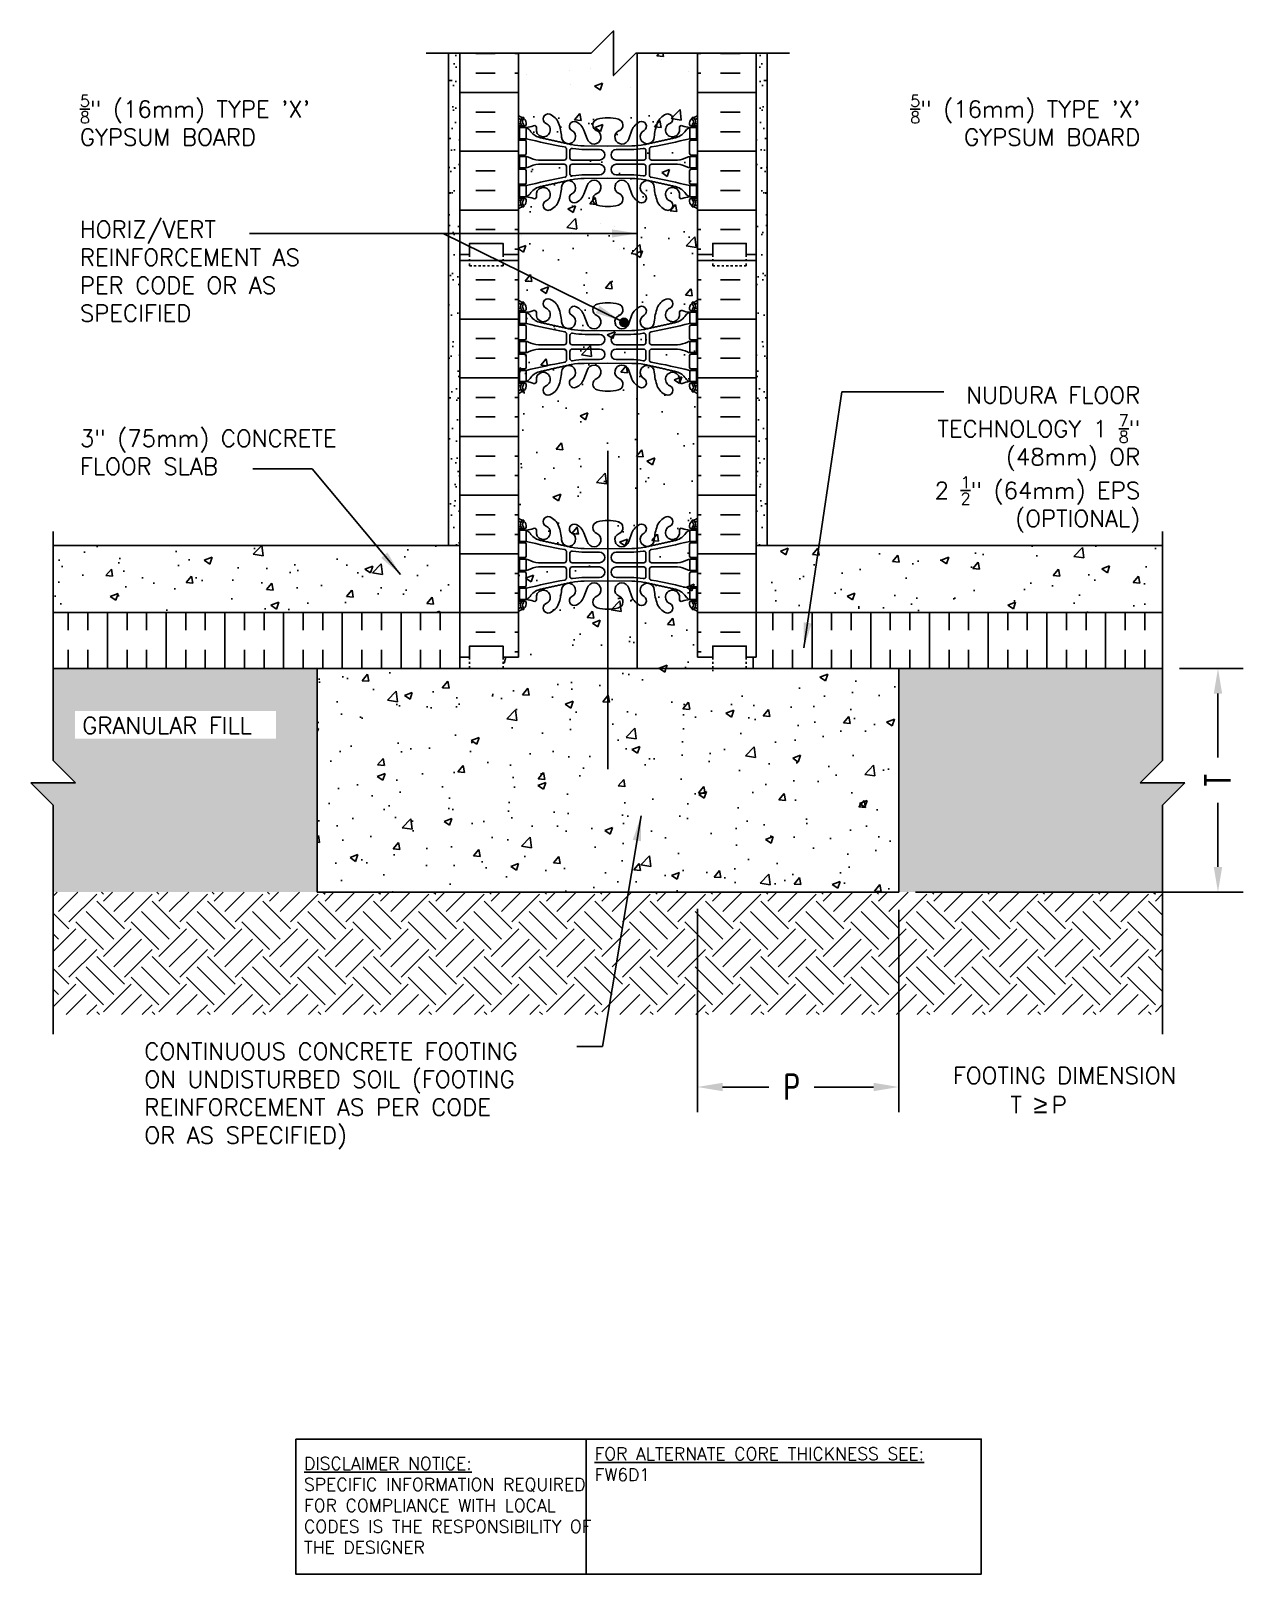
# Model space of a CAD drawing. Header units: inches. Extents: x -103.2 to -49, y 171.3 to 240.3.
import ezdxf

# ---------------------------------------------------------------- set-up
doc = ezdxf.new("R2010")
doc.units = ezdxf.units.IN
doc.header["$MEASUREMENT"] = 0
doc.linetypes.add('DASHED2', pattern=[0.375, 0.25, -0.125])
for name, color, linetype in [('HATCH', 12, 'Continuous'), ('line25', 2, 'Continuous'), ('LINE3', 3, 'Continuous'), ('LINE50', 5, 'Continuous'), ('LINE9', 9, 'Continuous'), ('TEXT', 4, 'Continuous'), ('Web_Edge', 9, 'Continuous')]:
    doc.layers.add(name, color=color, linetype=linetype)
doc.styles.add('DIM', font='romans.shx', dxfattribs={"width": 0.7})
doc.styles.add('ROMANS', font='romans')
doc.styles.get("Standard").update_dxf_attribs({"font": 'romans.shx'})
doc.dimstyles.new('ext', dxfattribs={"dimscale": 12, "dimtxt": 0.09375, "dimasz": 0.09375, "dimexe": 0.09375, "dimexo": 0.0625, "dimgap": 0.0625, "dimtad": 0, "dimjust": 1, "dimdec": 1, "dimzin": 3, "dimdsep": 46, "dimlunit": 4, "dimtxsty": 'DIM', "dimcen": 0.09, "dimdle": 0.09375, "dimclrt": 4, "dimadec": 0, "dimazin": 0, "dimtfac": 1, "dimtdec": 1, "dimtmove": 2, "dimatfit": 3, "dimfxl": 0, "dimfrac": 2, "dimtolj": 1, "dimtzin": 0, "dimarcsym": 0})

msp = doc.modelspace()

# ---------------------------------------------------------------- texts
at = {"layer": 'TEXT', "char_height": 0.75, "style": 'ROMANS'}
for s, insert, width, attachment_point in [('\\A1;{\\H0.7x;\\S5/8;}" (16mm) TYPE \'X\' GYPSUM BOARD', (-100.98, 236.296), 14.1811, 4), ('\\A1;{\\H0.7x;\\S5/8;}" (16mm) TYPE \'X\' GYPSUM BOARD', (-53.574, 236.296), 14.1811, 6), ('HORIZ/VERT REINFORCEMENT AS PER CODE OR AS SPECIFIED', (-100.98, 229.548), 13.06354, 4), ('\\A1;NUDURA FLOOR TECHNOLOGY 1 {\\H0.7x;\\S7/8;}" (48mm) OR \\P2 {\\H0.7x;\\S1/2;}" (64mm) EPS (OPTIONAL)', (-53.574, 221.13), 14.1811, 6), ('3" (75mm) CONCRETE\\PFLOOR SLAB', (-100.98, 221.454), 13.06354, 4), ('GRANULAR FILL', (-100.873, 209.248), 13.06354, 4), ('FOOTING DIMENSION\\P     T {\\fArial|b0|i0|c0|p34;\\H1.083x;≥\\fMS Shell Dlg|b0|i0|c0|p0;\\H0.6538x; }P', (-61.951, 192.94), 13.06354, 4)]:
    msp.add_mtext(s, dxfattribs=dict(at, insert=insert, width=width, attachment_point=attachment_point))
at = {"layer": 'TEXT', "attachment_point": 4}
for s, insert, char_height, width in [('CONTINUOUS CONCRETE FOOTING ON UNDISTURBED SOIL (FOOTING REINFORCEMENT AS PER CODE OR AS SPECIFIED)', (-98.098, 192.679), 0.75, 18.6698), ('{\\LFOR ALTERNATE CORE THICKNESS SEE:\\P}FW6D1', (-77.969, 176.222), 0.5625, 23.33295), ('{\\LDISCLAIMER NOTICE:}\\PSPECIFIC INFORMATION REQUIRED FOR COMPLIANCE WITH LOCAL CODES IS THE RESPONSIBILITY OF THE DESIGNER', (-90.961, 174.38), 0.5625, 14.00235)]:
    msp.add_mtext(s, dxfattribs=dict(at, insert=insert, char_height=char_height, width=width))

# ---------------------------------------------------------------- blocks, each defined once
blk = doc.blocks.new('*D3')
at = {"layer": 'Defpoints', "color": 0}
for p in [(-73.373, 201.796), (-64.373, 201.753), (-64.373, 193.084)]:
    blk.add_point(p, dxfattribs=at)
at = {"layer": 'TEXT', "color": 0, "lineweight": -2}
for p, q in [((-73.373, 201.046), (-73.373, 191.959)), ((-64.373, 201.003), (-64.373, 191.959)), ((-72.248, 193.084), (-70.177, 193.084)), ((-65.498, 193.084), (-68.152, 193.084))]:
    blk.add_line(p, q, dxfattribs=at)
at = {"layer": 'TEXT', "color": 0}
for points in [[(-72.248, 193.271), (-72.248, 192.896), (-73.373, 193.084)], [(-65.498, 193.271), (-65.498, 192.896), (-64.373, 193.084)]]:
    blk.add_solid(points, dxfattribs=at)
at = {"layer": 'TEXT', "color": 4, "insert": (-69.164, 193.084), "char_height": 1.125, "attachment_point": 5, "style": 'DIM'}
blk.add_mtext('\\A1;P', dxfattribs=at)
blk = doc.blocks.new('*D4')
at = {"layer": 'Defpoints', "color": 0}
for p in [(-52.573, 211.796), (-64.373, 201.796), (-50.098, 201.796)]:
    blk.add_point(p, dxfattribs=at)
at = {"layer": 'TEXT', "color": 0, "lineweight": -2}
for p, q in [((-51.823, 211.796), (-48.973, 211.796)), ((-50.098, 210.671), (-50.098, 207.809)), ((-50.098, 202.921), (-50.098, 205.784)), ((-63.623, 201.796), (-48.973, 201.796))]:
    blk.add_line(p, q, dxfattribs=at)
at = {"layer": 'TEXT', "color": 0}
for points in [[(-50.286, 210.671), (-49.911, 210.671), (-50.098, 211.796)], [(-50.286, 202.921), (-49.911, 202.921), (-50.098, 201.796)]]:
    blk.add_solid(points, dxfattribs=at)
at = {"layer": 'TEXT', "color": 4, "insert": (-50.098, 206.796), "char_height": 1.125, "attachment_point": 5, "rotation": 90, "style": 'DIM'}
blk.add_mtext('\\A1;T', dxfattribs=at)
blk = doc.blocks.new('8 web')
at = {"layer": 'Web_Edge'}
for p, q in [((-4, 6.589), (-3.922, 6.589)), ((-4, 6.489), (-3.716, 6.489)), ((-3.854, 6.868), (-3.764, 6.868)), ((-3.854, 6.489), (-3.854, 6.419)), ((-3.764, 6.868), (-3.764, 6.827)), ((-3.764, 6.489), (-3.764, 6.419)), ((-3.654, 6.619), (-3.654, 6.552)), ((-0.929, 5.917), (-1.071, 6.304)), ((0.929, 5.917), (1.071, 6.304)), ((3.654, 6.619), (3.654, 6.552)), ((4, 6.489), (3.716, 6.489)), ((3.854, 6.868), (3.764, 6.868)), ((3.764, 6.868), (3.764, 6.827)), ((3.764, 6.489), (3.764, 6.419)), ((3.854, 6.489), (3.854, 6.419)), ((4, 6.589), (3.922, 6.589)), ((-4, 5.849), (-3.716, 5.849)), ((-3.854, 5.919), (-3.854, 5.849)), ((-3.764, 5.919), (-3.764, 5.849)), ((-3.654, 5.787), (-3.654, 5.252)), ((-1.067, 5.601), (0, 5.586)), ((1.067, 5.601), (0, 5.586)), ((3.654, 5.787), (3.654, 5.252)), ((4, 5.849), (3.716, 5.849)), ((3.764, 5.919), (3.764, 5.849)), ((3.854, 5.919), (3.854, 5.849)), ((-4, 5.189), (-3.716, 5.189)), ((-3.854, 5.189), (-3.854, 5.119)), ((-3.764, 5.189), (-3.764, 5.119)), ((-3.106, 4.964), (-1.952, 4.965)), ((-1.852, 5.45), (-1.852, 5.065)), ((-1.699, 5.387), (-1.699, 5.065)), ((-1.599, 4.965), (-0.372, 4.965)), ((-1.019, 5.433), (-0.372, 5.433)), ((1.019, 5.433), (0.372, 5.433)), ((1.599, 4.965), (0.372, 4.965)), ((1.699, 5.387), (1.699, 5.065)), ((1.852, 5.45), (1.852, 5.065)), ((3.106, 4.964), (1.952, 4.965)), ((4, 5.189), (3.716, 5.189)), ((3.764, 5.189), (3.764, 5.119)), ((3.854, 5.189), (3.854, 5.119)), ((-4, 4.549), (-3.716, 4.549)), ((-3.854, 4.549), (-3.854, 4.619)), ((-3.764, 4.549), (-3.764, 4.619)), ((-3.654, 3.952), (-3.654, 4.487)), ((-3.106, 4.775), (-1.952, 4.774)), ((-1.852, 4.289), (-1.852, 4.674)), ((-1.699, 4.351), (-1.699, 4.674)), ((-1.599, 4.774), (-0.372, 4.774)), ((-1.067, 4.138), (0, 4.153)), ((-1.019, 4.305), (-0.372, 4.305)), ((1.067, 4.138), (0, 4.153)), ((1.599, 4.774), (0.372, 4.774)), ((1.019, 4.305), (0.372, 4.305)), ((1.699, 4.351), (1.699, 4.674)), ((1.852, 4.289), (1.852, 4.674)), ((3.106, 4.775), (1.952, 4.774)), ((3.654, 3.952), (3.654, 4.487)), ((4, 4.549), (3.716, 4.549)), ((3.764, 4.549), (3.764, 4.619)), ((3.854, 4.549), (3.854, 4.619)), ((-4, 3.889), (-3.716, 3.889)), ((-3.854, 3.819), (-3.854, 3.889)), ((-3.764, 3.819), (-3.764, 3.889)), ((-0.929, 3.822), (-1.071, 3.435)), ((0.929, 3.822), (1.071, 3.435)), ((4, 3.889), (3.716, 3.889)), ((3.764, 3.819), (3.764, 3.889)), ((3.854, 3.819), (3.854, 3.889)), ((-4, 3.249), (-3.716, 3.249)), ((-4, 3.149), (-3.922, 3.149)), ((-3.854, 3.249), (-3.854, 3.319)), ((-3.854, 2.871), (-3.764, 2.871)), ((-3.764, 3.249), (-3.764, 3.319)), ((-3.764, 2.871), (-3.764, 2.912)), ((-3.654, 3.119), (-3.654, 3.187)), ((3.654, 3.119), (3.654, 3.187)), ((4, 3.249), (3.716, 3.249)), ((3.764, 3.249), (3.764, 3.319)), ((3.764, 2.871), (3.764, 2.912)), ((3.854, 2.871), (3.764, 2.871)), ((3.854, 3.249), (3.854, 3.319)), ((4, 3.149), (3.922, 3.149)), ((-4, -3.149), (-3.922, -3.149)), ((-4, -3.249), (-3.716, -3.249)), ((-3.854, -2.871), (-3.764, -2.871)), ((-3.854, -3.249), (-3.854, -3.319)), ((-3.764, -2.871), (-3.764, -2.912)), ((-3.764, -3.249), (-3.764, -3.319)), ((-3.654, -3.119), (-3.654, -3.187)), ((-0.929, -3.822), (-1.071, -3.435)), ((0.929, -3.822), (1.071, -3.435)), ((3.654, -3.119), (3.654, -3.187)), ((4, -3.249), (3.716, -3.249)), ((3.854, -2.871), (3.764, -2.871)), ((3.764, -2.871), (3.764, -2.912)), ((3.764, -3.249), (3.764, -3.319)), ((3.854, -3.249), (3.854, -3.319)), ((4, -3.149), (3.922, -3.149)), ((-4, -3.889), (-3.716, -3.889)), ((-3.854, -3.819), (-3.854, -3.889)), ((-3.764, -3.819), (-3.764, -3.889)), ((-3.654, -3.952), (-3.654, -4.487)), ((-1.067, -4.138), (0, -4.153)), ((1.067, -4.138), (0, -4.153)), ((3.654, -3.952), (3.654, -4.487)), ((4, -3.889), (3.716, -3.889)), ((3.764, -3.819), (3.764, -3.889)), ((3.854, -3.819), (3.854, -3.889)), ((-4, -4.549), (-3.716, -4.549)), ((-3.854, -4.549), (-3.854, -4.619)), ((-3.764, -4.549), (-3.764, -4.619)), ((-3.106, -4.775), (-1.952, -4.774)), ((-1.852, -4.289), (-1.852, -4.674)), ((-1.699, -4.351), (-1.699, -4.674)), ((-1.599, -4.774), (-0.372, -4.774)), ((-1.019, -4.305), (-0.372, -4.305)), ((1.019, -4.305), (0.372, -4.305)), ((1.599, -4.774), (0.372, -4.774)), ((1.699, -4.351), (1.699, -4.674)), ((1.852, -4.289), (1.852, -4.674)), ((3.106, -4.775), (1.952, -4.774)), ((4, -4.549), (3.716, -4.549)), ((3.764, -4.549), (3.764, -4.619)), ((3.854, -4.549), (3.854, -4.619)), ((-4, -5.189), (-3.716, -5.189)), ((-3.854, -5.189), (-3.854, -5.119)), ((-3.764, -5.189), (-3.764, -5.119)), ((-3.654, -5.787), (-3.654, -5.252)), ((-3.106, -4.964), (-1.952, -4.965)), ((-1.852, -5.45), (-1.852, -5.065)), ((-1.699, -5.387), (-1.699, -5.065)), ((-1.599, -4.965), (-0.372, -4.965)), ((-1.019, -5.433), (-0.372, -5.433)), ((1.599, -4.965), (0.372, -4.965)), ((1.019, -5.433), (0.372, -5.433)), ((1.699, -5.387), (1.699, -5.065)), ((1.852, -5.45), (1.852, -5.065)), ((3.106, -4.964), (1.952, -4.965)), ((3.654, -5.787), (3.654, -5.252)), ((4, -5.189), (3.716, -5.189)), ((3.764, -5.189), (3.764, -5.119)), ((3.854, -5.189), (3.854, -5.119)), ((-4, -5.849), (-3.716, -5.849)), ((-3.854, -5.919), (-3.854, -5.849)), ((-3.764, -5.919), (-3.764, -5.849)), ((-0.929, -5.917), (-1.071, -6.304)), ((-1.067, -5.601), (0, -5.586)), ((1.067, -5.601), (0, -5.586)), ((0.929, -5.917), (1.071, -6.304)), ((4, -5.849), (3.716, -5.849)), ((3.764, -5.919), (3.764, -5.849)), ((3.854, -5.919), (3.854, -5.849)), ((-4, -6.489), (-3.716, -6.489)), ((-4, -6.589), (-3.922, -6.589)), ((-3.854, -6.489), (-3.854, -6.419)), ((-3.854, -6.868), (-3.764, -6.868)), ((-3.764, -6.489), (-3.764, -6.419)), ((-3.764, -6.868), (-3.764, -6.827)), ((-3.654, -6.619), (-3.654, -6.552)), ((3.654, -6.619), (3.654, -6.552)), ((4, -6.489), (3.716, -6.489)), ((3.764, -6.489), (3.764, -6.419)), ((3.764, -6.868), (3.764, -6.827)), ((3.854, -6.868), (3.764, -6.868)), ((3.854, -6.489), (3.854, -6.419)), ((4, -6.589), (3.922, -6.589))]:
    blk.add_line(p, q, dxfattribs=at)
for points in [[(-3.959, 5.919), (-3.659, 5.919), (-3.659, 6.419), (-3.959, 6.419)], [(3.959, 5.919), (3.659, 5.919), (3.659, 6.419), (3.959, 6.419)], [(-3.959, 3.819), (-3.659, 3.819), (-3.659, 3.319), (-3.959, 3.319)], [(3.959, 3.819), (3.659, 3.819), (3.659, 3.319), (3.959, 3.319)], [(-3.959, -3.819), (-3.659, -3.819), (-3.659, -3.319), (-3.959, -3.319)], [(3.959, -3.819), (3.659, -3.819), (3.659, -3.319), (3.959, -3.319)], [(-3.959, -5.919), (-3.659, -5.919), (-3.659, -6.419), (-3.959, -6.419)], [(3.959, -5.919), (3.659, -5.919), (3.659, -6.419), (3.959, -6.419)]]:
    blk.add_lwpolyline(points, close=True, dxfattribs=at)
for points in [[(-3.659, 4.869), (-3.659, 5.119), (-3.959, 5.119), (-3.959, 4.869)], [(-3.659, 4.869), (-3.659, 4.619), (-3.959, 4.619), (-3.959, 4.869)], [(3.659, 4.869), (3.659, 5.119), (3.959, 5.119), (3.959, 4.869)], [(3.659, 4.869), (3.659, 4.619), (3.959, 4.619), (3.959, 4.869)], [(-3.659, -4.869), (-3.659, -4.619), (-3.959, -4.619), (-3.959, -4.869)], [(3.659, -4.869), (3.659, -4.619), (3.959, -4.619), (3.959, -4.869)], [(-3.659, -4.869), (-3.659, -5.119), (-3.959, -5.119), (-3.959, -4.869)], [(3.659, -4.869), (3.659, -5.119), (3.959, -5.119), (3.959, -4.869)]]:
    blk.add_lwpolyline(points, dxfattribs=at)
for centre, radius, start, end in [((-3.654, 7.327), 0.5, 226.21089, 250.52878), ((-2.681, 6.804), 0.22, 68.19625, 248.19625), ((-2.839, 6.375), 0.677, 21.12389, 69.31975), ((2.839, 6.375), 0.677, 110.68025, 158.87611), ((2.681, 6.804), 0.22, 291.80375, 111.80375), ((3.654, 7.327), 0.5, 289.47122, 313.78911), ((-3.654, 7.327), 0.6, 234.78322, 245.07477), ((-3.922, 6.609), 0.0196, 269.40316, 15.4901), ((-3.66, 6.674), 0.25, 140.11451, 222.46087), ((-3.916, 6.764), 0.021, 343.464, 63.99573), ((-3.818, 6.805), 0.045, 321.448, 139.1879), ((-3.812, 6.536), 0.045, 222.46087, 42.46087), ((-3.904, 6.619), 0.25, 0, 70.52878), ((-3.66, 6.674), 0.16, 140.00008, 222.46087), ((-3.716, 6.552), 0.0625, 270, 0), ((-3.714, 7.415), 0.997, 273.15379, 293.1467), ((-3.781, 6.077), 0.364, 34.97751, 70.33874), ((-2.858, 6.688), 0.743, 212.79192, 253.81071), ((-3.288, 6.408), 0.0968, 340.15513, 110.43307), ((-2.89, 6.313), 0.314, 168.58862, 66.19163), ((-4.43, 5.81), 2.365, 4.38947, 20.00151), ((-1.759, 6.006), 0.314, 182.73571, 63.93483), ((-1.507, 6.473), 0.217, 65.52644, 238.53701), ((-1.758, 6.003), 0.75, 23.69375, 62.97047), ((-0.624, 5.99), 0.314, 193.41463, 66.19163), ((-0.406, 6.529), 0.268, 104.78919, 250.03375), ((-0.012, 5.096), 1.754, 89.62292, 105.29183), ((0.012, 5.096), 1.754, 74.70817, 90.37708), ((0.624, 5.99), 0.314, 113.80837, 346.58537), ((0.406, 6.529), 0.268, 289.96625, 75.21081), ((1.758, 6.003), 0.75, 117.02953, 156.30625), ((1.507, 6.473), 0.217, 301.46299, 114.47356), ((1.759, 6.006), 0.314, 116.06517, 357.26429), ((4.43, 5.81), 2.365, 159.99849, 175.61053), ((2.89, 6.313), 0.314, 113.80837, 11.41138), ((2.858, 6.688), 0.743, 286.18929, 327.20808), ((3.288, 6.408), 0.0968, 69.56693, 199.84487), ((3.714, 7.415), 0.997, 246.8533, 266.84621), ((3.781, 6.077), 0.364, 109.66126, 145.02249), ((3.904, 6.619), 0.25, 109.47122, 180), ((3.716, 6.552), 0.0625, 180, 270), ((3.812, 6.536), 0.045, 137.53913, 317.53913), ((3.818, 6.805), 0.045, 40.8121, 218.552), ((3.66, 6.674), 0.16, 317.53913, 39.99992), ((3.66, 6.674), 0.25, 317.53913, 39.88549), ((3.916, 6.764), 0.021, 116.00427, 196.536), ((3.922, 6.609), 0.0196, 164.5099, 270.59684), ((3.654, 7.327), 0.6, 294.92523, 305.21678), ((-3.716, 5.787), 0.0625, 0, 90), ((3.15, 33.34), 28.253, 256.05522, 259.63434), ((-1.952, 5.45), 0.1, 360, 79.63434), ((-1.072, 8.585), 2.984, 259.25462, 270.09947), ((1.072, 8.585), 2.984, 269.90053, 280.74538), ((1.952, 5.45), 0.1, 100.36566, 180), ((-3.15, 33.34), 28.253, 280.36566, 283.94478), ((3.716, 5.787), 0.0625, 90, 180), ((-3.716, 5.252), 0.0625, 270, 0), ((-3.663, 4.901), 0.219, 60.49375, 88.91995), ((-3.021, 6.121), 1.16, 242.5844, 265.80325), ((-1.952, 5.065), 0.1, 270.03876, 360), ((-1.599, 5.387), 0.1, 79.25462, 180), ((-1.599, 5.065), 0.1, 180, 270), ((-1.024, 8.417), 2.984, 259.25462, 270.09947), ((-0.372, 5.199), 0.234, 270, 90), ((0.372, 5.199), 0.234, 90, 270), ((1.024, 8.417), 2.984, 269.90053, 280.74538), ((1.599, 5.387), 0.1, 0, 100.74538), ((1.599, 5.065), 0.1, 270, 0), ((1.952, 5.065), 0.1, 180, 269.96124), ((3.021, 6.121), 1.16, 274.19675, 297.4156), ((3.663, 4.901), 0.219, 91.08005, 119.50625), ((3.716, 5.252), 0.0625, 180, 270), ((-3.716, 4.487), 0.0625, 0, 90), ((-3.663, 4.838), 0.219, 271.08005, 299.50625), ((3.15, -23.601), 28.253, 100.36566, 103.94478), ((-3.021, 3.618), 1.16, 94.19675, 117.4156), ((-1.952, 4.674), 0.1, 0, 89.96124), ((-1.952, 4.289), 0.1, 280.36566, 0), ((-1.599, 4.674), 0.1, 90, 180), ((-1.599, 4.351), 0.1, 180, 280.74538), ((-1.024, 1.322), 2.984, 89.90053, 100.74538), ((-0.372, 4.54), 0.234, 270, 90), ((0.372, 4.54), 0.234, 90, 270), ((1.024, 1.322), 2.984, 79.25462, 90.09947), ((1.599, 4.351), 0.1, 259.25462, 0), ((1.599, 4.674), 0.1, 0, 90), ((1.952, 4.674), 0.1, 90.03876, 180), ((1.952, 4.289), 0.1, 180, 259.63434), ((-3.15, -23.601), 28.253, 76.05522, 79.63434), ((3.021, 3.618), 1.16, 62.5844, 85.80325), ((3.663, 4.838), 0.219, 240.49375, 268.91995), ((3.716, 4.487), 0.0625, 90, 180), ((-3.716, 3.952), 0.0625, 270, 0), ((-3.781, 3.662), 0.364, 289.66126, 325.02249), ((-2.858, 3.051), 0.743, 106.18929, 147.20808), ((-2.89, 3.426), 0.314, 293.80837, 191.41138), ((-4.43, 3.929), 2.365, 339.99849, 355.61053), ((-1.759, 3.733), 0.314, 296.06517, 177.26429), ((-1.507, 3.266), 0.217, 121.46299, 294.47356), ((-1.072, 1.154), 2.984, 89.90053, 100.74538), ((-0.624, 3.749), 0.314, 293.80837, 166.58537), ((-0.406, 3.21), 0.268, 109.96625, 255.21081), ((0.624, 3.749), 0.314, 13.41463, 246.19163), ((0.406, 3.21), 0.268, 284.78919, 70.03375), ((1.072, 1.154), 2.984, 79.25462, 90.09947), ((1.507, 3.266), 0.217, 245.52644, 58.53701), ((1.759, 3.733), 0.314, 2.73571, 243.93483), ((4.43, 3.929), 2.365, 184.38947, 200.00151), ((2.89, 3.426), 0.314, 348.58862, 246.19163), ((2.858, 3.051), 0.743, 32.79192, 73.81071), ((3.781, 3.662), 0.364, 214.97751, 250.33874), ((3.716, 3.952), 0.0625, 180, 270), ((-3.654, 2.412), 0.6, 114.92523, 125.21678), ((-3.654, 2.412), 0.5, 109.47122, 133.78911), ((-3.922, 3.13), 0.0196, 344.5099, 90.59684), ((-3.66, 3.065), 0.25, 137.53913, 219.88549), ((-3.916, 2.975), 0.021, 296.00427, 16.536), ((-3.818, 2.934), 0.045, 220.8121, 38.552), ((-3.812, 3.203), 0.045, 317.53913, 137.53913), ((-3.904, 3.119), 0.25, 289.47122, 360), ((-3.66, 3.065), 0.16, 137.53913, 219.99992), ((-3.716, 3.187), 0.0625, 360, 90), ((-3.714, 2.324), 0.997, 66.8533, 86.84621), ((-3.288, 3.331), 0.0968, 249.56693, 19.84487), ((-2.681, 2.935), 0.22, 111.80375, 291.80375), ((-2.839, 3.364), 0.677, 290.68025, 338.87611), ((-1.758, 3.736), 0.75, 297.02953, 336.30625), ((-0.012, 4.643), 1.754, 254.70817, 270.37708), ((0.012, 4.643), 1.754, 269.62292, 285.29183), ((1.758, 3.736), 0.75, 203.69375, 242.97047), ((2.839, 3.364), 0.677, 201.12389, 249.31975), ((2.681, 2.935), 0.22, 248.19625, 68.19625), ((3.288, 3.331), 0.0968, 160.15513, 290.43307), ((3.714, 2.324), 0.997, 93.15379, 113.1467), ((3.716, 3.187), 0.0625, 90, 180), ((3.904, 3.119), 0.25, 180, 250.52878), ((3.812, 3.203), 0.045, 42.46087, 222.46087), ((3.818, 2.934), 0.045, 141.448, 319.1879), ((3.66, 3.065), 0.16, 320.00008, 42.46087), ((3.654, 2.412), 0.5, 46.21089, 70.52878), ((3.66, 3.065), 0.25, 320.11451, 42.46087), ((3.916, 2.975), 0.021, 163.464, 243.99573), ((3.922, 3.13), 0.0196, 89.40316, 195.4901), ((3.654, 2.412), 0.6, 54.78322, 65.07477), ((-2.681, -2.935), 0.22, 68.19625, 248.19625), ((-2.839, -3.364), 0.677, 21.12389, 69.31975), ((2.839, -3.364), 0.677, 110.68025, 158.87611), ((2.681, -2.935), 0.22, 291.80375, 111.80375), ((-3.654, -2.412), 0.5, 226.21089, 250.52878), ((-3.654, -2.412), 0.6, 234.78322, 245.07477), ((-3.922, -3.13), 0.0196, 269.40316, 15.4901), ((-3.66, -3.065), 0.25, 140.11451, 222.46087), ((-3.916, -2.975), 0.021, 343.464, 63.99573), ((-3.818, -2.934), 0.045, 321.448, 139.1879), ((-3.812, -3.203), 0.045, 222.46087, 42.46087), ((-3.904, -3.119), 0.25, 0, 70.52878), ((-3.66, -3.065), 0.16, 140.00008, 222.46087), ((-3.716, -3.187), 0.0625, 270, 0), ((-3.714, -2.324), 0.997, 273.15379, 293.1467), ((-3.781, -3.662), 0.364, 34.97751, 70.33874), ((-3.288, -3.331), 0.0968, 340.15513, 110.43307), ((-2.89, -3.426), 0.314, 168.58862, 66.19163), ((-4.43, -3.929), 2.365, 4.38947, 20.00151), ((-1.507, -3.266), 0.217, 65.52644, 238.53701), ((-1.758, -3.736), 0.75, 23.69375, 62.97047), ((-0.406, -3.21), 0.268, 104.78919, 250.03375), ((-0.012, -4.643), 1.754, 89.62292, 105.29183), ((0.012, -4.643), 1.754, 74.70817, 90.37708), ((0.406, -3.21), 0.268, 289.96625, 75.21081), ((1.758, -3.736), 0.75, 117.02953, 156.30625), ((1.507, -3.266), 0.217, 301.46299, 114.47356), ((4.43, -3.929), 2.365, 159.99849, 175.61053), ((2.89, -3.426), 0.314, 113.80837, 11.41138), ((3.288, -3.331), 0.0968, 69.56693, 199.84487), ((3.714, -2.324), 0.997, 246.8533, 266.84621), ((3.781, -3.662), 0.364, 109.66126, 145.02249), ((3.904, -3.119), 0.25, 109.47122, 180), ((3.716, -3.187), 0.0625, 180, 270), ((3.812, -3.203), 0.045, 137.53913, 317.53913), ((3.818, -2.934), 0.045, 40.8121, 218.552), ((3.66, -3.065), 0.16, 317.53913, 39.99992), ((3.654, -2.412), 0.5, 289.47122, 313.78911), ((3.66, -3.065), 0.25, 317.53913, 39.88549), ((3.916, -2.975), 0.021, 116.00427, 196.536), ((3.922, -3.13), 0.0196, 164.5099, 270.59684), ((3.654, -2.412), 0.6, 294.92523, 305.21678), ((-3.716, -3.952), 0.0625, 0, 90), ((3.15, 23.601), 28.253, 256.05522, 259.63434), ((-2.858, -3.051), 0.743, 212.79192, 253.81071), ((-1.759, -3.733), 0.314, 182.73571, 63.93483), ((-1.072, -1.154), 2.984, 259.25462, 270.09947), ((-0.624, -3.749), 0.314, 193.41463, 66.19163), ((0.624, -3.749), 0.314, 113.80837, 346.58537), ((1.072, -1.154), 2.984, 269.90053, 280.74538), ((1.759, -3.733), 0.314, 116.06517, 357.26429), ((-3.15, 23.601), 28.253, 280.36566, 283.94478), ((2.858, -3.051), 0.743, 286.18929, 327.20808), ((3.716, -3.952), 0.0625, 90, 180), ((-3.716, -4.487), 0.0625, 270, 0), ((-3.663, -4.838), 0.219, 60.49375, 88.91995), ((-3.021, -3.618), 1.16, 242.5844, 265.80325), ((-1.952, -4.674), 0.1, 270.03876, 360), ((-1.952, -4.289), 0.1, 360, 79.63434), ((-1.599, -4.351), 0.1, 79.25462, 180), ((-1.599, -4.674), 0.1, 180, 270), ((-1.024, -1.322), 2.984, 259.25462, 270.09947), ((-0.372, -4.54), 0.234, 270, 90), ((0.372, -4.54), 0.234, 90, 270), ((1.024, -1.322), 2.984, 269.90053, 280.74538), ((1.599, -4.351), 0.1, 0, 100.74538), ((1.599, -4.674), 0.1, 270, 0), ((1.952, -4.289), 0.1, 100.36566, 180), ((1.952, -4.674), 0.1, 180, 269.96124), ((3.021, -3.618), 1.16, 274.19675, 297.4156), ((3.663, -4.838), 0.219, 91.08005, 119.50625), ((3.716, -4.487), 0.0625, 180, 270), ((-3.716, -5.252), 0.0625, 0, 90), ((-3.663, -4.901), 0.219, 271.08005, 299.50625), ((-3.021, -6.121), 1.16, 94.19675, 117.4156), ((-1.952, -5.065), 0.1, 0, 89.96124), ((-1.952, -5.45), 0.1, 280.36566, 0), ((-1.599, -5.065), 0.1, 90, 180), ((-1.599, -5.387), 0.1, 180, 280.74538), ((-1.024, -8.417), 2.984, 89.90053, 100.74538), ((-0.372, -5.199), 0.234, 270, 90), ((0.372, -5.199), 0.234, 90, 270), ((1.024, -8.417), 2.984, 79.25462, 90.09947), ((1.599, -5.387), 0.1, 259.25462, 0), ((1.599, -5.065), 0.1, 0, 90), ((1.952, -5.065), 0.1, 90.03876, 180), ((1.952, -5.45), 0.1, 180, 259.63434), ((3.021, -6.121), 1.16, 62.5844, 85.80325), ((3.663, -4.901), 0.219, 240.49375, 268.91995), ((3.716, -5.252), 0.0625, 90, 180), ((-3.716, -5.787), 0.0625, 270, 0), ((3.15, -33.34), 28.253, 100.36566, 103.94478), ((-2.858, -6.688), 0.743, 106.18929, 147.20808), ((-2.89, -6.313), 0.314, 293.80837, 191.41138), ((-4.43, -5.81), 2.365, 339.99849, 355.61053), ((-1.759, -6.006), 0.314, 296.06517, 177.26429), ((-1.072, -8.585), 2.984, 89.90053, 100.74538), ((-0.624, -5.99), 0.314, 293.80837, 166.58537), ((0.624, -5.99), 0.314, 13.41463, 246.19163), ((1.072, -8.585), 2.984, 79.25462, 90.09947), ((1.759, -6.006), 0.314, 2.73571, 243.93483), ((-3.15, -33.34), 28.253, 76.05522, 79.63434), ((4.43, -5.81), 2.365, 184.38947, 200.00151), ((2.89, -6.313), 0.314, 348.58862, 246.19163), ((2.858, -6.688), 0.743, 32.79192, 73.81071), ((3.716, -5.787), 0.0625, 180, 270), ((-3.654, -7.327), 0.6, 114.92523, 125.21678), ((-3.654, -7.327), 0.5, 109.47122, 133.78911), ((-3.922, -6.609), 0.0196, 344.5099, 90.59684), ((-3.66, -6.674), 0.25, 137.53913, 219.88549), ((-3.916, -6.764), 0.021, 296.00427, 16.536), ((-3.818, -6.805), 0.045, 220.8121, 38.552), ((-3.812, -6.536), 0.045, 317.53913, 137.53913), ((-3.904, -6.619), 0.25, 289.47122, 360), ((-3.66, -6.674), 0.16, 137.53913, 219.99992), ((-3.716, -6.552), 0.0625, 360, 90), ((-3.781, -6.077), 0.364, 289.66126, 325.02249), ((-3.714, -7.415), 0.997, 66.8533, 86.84621), ((-3.288, -6.408), 0.0968, 249.56693, 19.84487), ((-2.681, -6.804), 0.22, 111.80375, 291.80375), ((-2.839, -6.375), 0.677, 290.68025, 338.87611), ((-1.507, -6.473), 0.217, 121.46299, 294.47356), ((-1.758, -6.003), 0.75, 297.02953, 336.30625), ((-0.406, -6.529), 0.268, 109.96625, 255.21081), ((-0.012, -5.096), 1.754, 254.70817, 270.37708), ((0.012, -5.096), 1.754, 269.62292, 285.29183), ((0.406, -6.529), 0.268, 284.78919, 70.03375), ((1.758, -6.003), 0.75, 203.69375, 242.97047), ((1.507, -6.473), 0.217, 245.52644, 58.53701), ((2.839, -6.375), 0.677, 201.12389, 249.31975), ((2.681, -6.804), 0.22, 248.19625, 68.19625), ((3.288, -6.408), 0.0968, 160.15513, 290.43307), ((3.714, -7.415), 0.997, 93.15379, 113.1467), ((3.781, -6.077), 0.364, 214.97751, 250.33874), ((3.716, -6.552), 0.0625, 90, 180), ((3.904, -6.619), 0.25, 180, 250.52878), ((3.812, -6.536), 0.045, 42.46087, 222.46087), ((3.818, -6.805), 0.045, 141.448, 319.1879), ((3.66, -6.674), 0.16, 320.00008, 42.46087), ((3.654, -7.327), 0.5, 46.21089, 70.52878), ((3.66, -6.674), 0.25, 320.11451, 42.46087), ((3.916, -6.764), 0.021, 163.464, 243.99573), ((3.922, -6.609), 0.0196, 89.40316, 195.4901), ((3.654, -7.327), 0.6, 54.78322, 65.07477)]:
    blk.add_arc(centre, radius, start, end, dxfattribs=at)
for points in [[(-3.066, 5.974), (-1.628, 5.654)], [(3.066, 5.974), (1.628, 5.654)], [(-3.066, 3.765), (-1.628, 4.085)], [(3.066, 3.765), (1.628, 4.085)], [(-3.066, -3.765), (-1.628, -4.085)], [(3.066, -3.765), (1.628, -4.085)], [(-3.066, -5.974), (-1.628, -5.654)], [(3.066, -5.974), (1.628, -5.654)]]:
    blk.add_open_spline(points, degree=1, dxfattribs=at)

# ---------------------------------------------------------------- dimensions: what is measured, and where the dimension line sits
at = {"layer": 'TEXT'}
dim = msp.add_linear_dim(base=(-50.098, 201.796), p1=(-52.573, 211.796), p2=(-64.373, 201.796), angle=90, text='T', dimstyle='ext', dxfattribs=at)
dim.commit()
dim.dimension.update_dxf_attribs({"geometry": '*D4', "text_midpoint": (-50.098, 206.796), "dimtype": 160})
dim = msp.add_linear_dim(base=(-64.373, 193.084), p1=(-73.373, 201.796), p2=(-64.373, 201.753), text='P', dimstyle='ext', dxfattribs=at)
dim.commit()
dim.dimension.update_dxf_attribs({"geometry": '*D3', "text_midpoint": (-69.164, 193.084), "dimtype": 160})

# ---------------------------------------------------------------- hatches: boundary and pattern name
at = {"layer": 'HATCH'}
h = msp.add_hatch(dxfattribs=at)
h.set_pattern_fill('AR-SAND', color=256, scale=0.5, style=0)
h.set_pattern_definition([(142.5, (-100.8498, 213.0463), (0.031497, 0.963412), [0, -0.76, 0, -0.85, 0, -0.8125]), (172.5, (-100.8498, 213.0463), (-0.88489, 1.411073), [0, -0.41, 0, -0.685, 0, -0.2625]), (212.5, (-100.2348, 213.0463), (-1.55707, 0.00283), [0, -0.25, 0, -0.9, 0, -1.175]), (222.5, (-100.2348, 213.0463), (-1.503063, 0.43884), [0, -0.125, 0, -0.59, 0, -0.675])])
h.paths.add_polyline_path([(-84.498, 227.258), (-83.998, 227.258), (-83.998, 217.296), (-84.498, 217.296)])
h.paths.add_polyline_path([(-84.498, 231.46), (-83.998, 231.46), (-83.998, 230.296), (-83.998, 227.258), (-84.498, 227.258)])
h.paths.add_polyline_path([(-84.498, 239.296), (-83.998, 239.296), (-83.998, 231.46), (-84.498, 231.46)])
h = msp.add_hatch(dxfattribs=at)
h.set_pattern_fill('AR-SAND', color=256, scale=0.5, style=0)
h.set_pattern_definition([(37.5, (-53.8967, 213.0463), (-0.031497, 0.963412), [0, -0.76, 0, -0.85, 0, -0.8125]), (7.5, (-53.8967, 213.0463), (0.88489, 1.411073), [0, -0.41, 0, -0.685, 0, -0.2625]), (327.5, (-54.5117, 213.0463), (1.55707, 0.00283), [0, -0.25, 0, -0.9, 0, -1.175]), (317.5, (-54.5117, 213.0463), (1.503063, 0.43884), [0, -0.125, 0, -0.59, 0, -0.675])])
h.paths.add_polyline_path([(-70.248, 227.258), (-70.748, 227.258), (-70.748, 217.296), (-70.248, 217.296)])
h.paths.add_polyline_path([(-70.248, 231.46), (-70.748, 231.46), (-70.748, 230.296), (-70.748, 227.258), (-70.248, 227.258)])
h.paths.add_polyline_path([(-70.248, 239.296), (-70.748, 239.296), (-70.748, 231.46), (-70.248, 231.46)])
h = msp.add_hatch(dxfattribs=at)
h.set_pattern_fill('AR-CONC', color=256, scale=0.5, style=0)
h.paths.add_polyline_path([(-81.373, 212.296), (-82.061, 212.296), (-82.061, 211.796), (-76.071, 211.796), (-76.071, 230.297), (-76.33, 230.337), (-76.071, 230.607), (-76.071, 236.848), (-81.373, 236.848), (-81.373, 230.581), (-81.048, 230.705), (-81.149, 230.402), (-81.349, 230.537), (-81.373, 230.537), (-81.373, 230.296)])
h.paths.add_polyline_path([(-76.842, 227.262, -1), (-76.467, 227.262, -1)], flags=16)
h = msp.add_hatch(dxfattribs=at)
h.set_pattern_fill('AR-CONC', color=256, scale=0.5, style=0)
h.paths.add_polyline_path([(-76.071, 236.848), (-76.071, 211.796), (-72.686, 211.796), (-72.686, 212.296), (-73.373, 212.296), (-73.373, 230.296), (-73.373, 236.848)])
h = msp.add_hatch(dxfattribs=at)
h.set_pattern_fill('INSUL', color=256, scale=7, style=0)
h.set_pattern_definition([(0, (-3007.5348, -184.7132), (0, 2.625), []), (0, (-3007.5348, -183.8382), (0, 2.625), [0.875, -0.875]), (0, (-3007.5348, -182.9632), (0, 2.625), [0.875, -0.875])])
h.paths.add_polyline_path([(-83.998, 212.296), (-83.561, 212.296), (-83.561, 212.796), (-82.061, 212.796), (-82.061, 212.296), (-81.373, 212.296), (-81.373, 230.296), (-82.061, 230.296), (-82.061, 230.796), (-83.561, 230.796), (-83.561, 230.296), (-83.998, 230.296)])
h = msp.add_hatch(dxfattribs=at)
h.set_pattern_fill('INSUL', color=256, scale=7, style=0)
h.set_pattern_definition([(180, (2852.7883, -184.7132), (0, 2.625), []), (180, (2852.7883, -183.8382), (0, 2.625), [0.875, -0.875]), (180, (2852.7883, -182.9632), (0, 2.625), [0.875, -0.875])])
h.paths.add_polyline_path([(-70.748, 212.296), (-71.186, 212.296), (-71.186, 212.796), (-72.686, 212.796), (-72.686, 212.296), (-73.373, 212.296), (-73.373, 230.296), (-72.686, 230.296), (-72.686, 230.796), (-71.186, 230.796), (-71.186, 230.296), (-70.748, 230.296)])
h = msp.add_hatch(dxfattribs=at)
h.set_pattern_fill('AR-CONC', color=256, scale=0.5, style=0)
h.paths.add_polyline_path([(-52.573, 214.296), (-52.573, 217.296), (-70.748, 217.296), (-70.748, 214.296)])
h.paths.add_polyline_path([(-83.998, 214.296), (-83.998, 217.296), (-102.173, 217.296), (-102.173, 214.296)])
h.paths.add_polyline_path([(-64.373, 201.796), (-64.373, 211.796), (-90.373, 211.796), (-90.373, 201.796)])
h = msp.add_hatch(dxfattribs=at)
h.set_pattern_fill('INSUL', color=256, scale=7, angle=90, style=0)
h.paths.add_polyline_path([(-70.748, 214.296), (-70.748, 212.296), (-71.186, 212.296), (-71.186, 211.796), (-64.373, 211.796), (-52.573, 211.796), (-52.573, 214.296)])
h.paths.add_polyline_path([(-102.173, 214.296), (-102.173, 211.796), (-88.373, 211.796), (-83.561, 211.796), (-83.561, 212.296), (-83.998, 212.296), (-83.998, 214.296)])
h = msp.add_hatch(dxfattribs=at)
h.set_pattern_fill('GRAVEL', color=256, scale=3, style=0)
h.set_pattern_definition([(228.0128, (2.16, 3), (-23.9999947, -27.00000402), [0.403608, -39.957264]), (184.9697, (1.89, 2.7), (36.000003155, 2.99997392), [0.692604, -68.567775]), (132.5104, (1.2, 2.64), (29.99997216, -33.00002602), [0.488364, -48.348096]), (267.2737, (0.03, 1.89), (2.99998805, 60.000000885), [0.630714, -62.440674]), (292.8337, (0, 1.26), (-15.00002972, 35.999989235), [0.618465, -61.22812]), (357.2737, (0.24, 0.69), (-60.000000885, 2.99998805), [0.630714, -62.440674]), (37.6942, (0.87, 0.66), (-39.000022037, -29.999971215), [0.834087, -82.574547]), (72.2553, (1.53, 1.17), (21.00003229, 65.999988694), [0.787464, -77.958963]), (121.4296, (1.77, 1.92), (-24.0000247, 38.99998511), [0.63285, -62.65222]), (175.2364, (1.44, 2.46), (33.00000284, -2.9999746), [0.722496, -35.40229]), (222.3974, (0.72, 2.52), (-36.000022053, -32.999976246), [0.934344, -92.500125]), (138.8141, (3, 1.86), (-21.00000884, 17.99999194), [0.318903, -31.571532]), (171.4692, (2.76, 2.07), (38.99999485, -6.00002373), [0.60671, -60.064533]), (225, (2.16, 2.16), (-3e-16, -3), [0.424263, -3.818376]), (203.1986, (1.95, 2.52), (14.9999992, 6.000004), [0.228474, -22.618845]), (291.8014, (1.74, 2.43), (-2.9999997, 9.0000008), [0.32311, -15.832386]), (30.9638, (1.86, 2.13), (8.9999941, 6.0000075), [0.524787, -16.96807]), (161.5651, (2.31, 2.4), (6.0000013, -2.9999952), [0.379473, -9.10736]), (16.3895, (0, 2.43), (30.0000066, 8.99997813), [0.5316, -52.628535]), (70.3462, (0.51, 2.58), (-11.99998574, -33.0000064), [0.445983, -44.152224]), (293.1986, (2.31, 3), (-6.000004, 14.9999992), [0.456945, -22.390374]), (343.6105, (2.49, 2.58), (-30.0000066, 8.99997813), [0.5316, -52.628535]), (339.444, (0, 0.57), (-15.00000553, 5.999988), [0.51264, -25.119372]), (294.7751, (0.48, 0.39), (-14.99997657, 33.00001027), [0.429534, -42.52393]), (66.8014, (2.34, 0), (6.000004, 14.9999992), [0.456945, -22.390374]), (17.354, (2.52, 0.42), (-39.00000606, -11.99998351), [0.502893, -49.786272]), (69.444, (0.87, 0), (-5.999988, -15.00000553), [0.25632, -25.375692]), (101.3099, (2.16, 0), (-2.9999929, 12.0000023), [0.15297, -15.144087]), (165.9638, (2.13, 0.15), (9.0000016, -2.9999942), [0.618465, -11.75085]), (186.009, (1.53, 0.3), (29.99999925, 2.99999795), [0.57315, -56.74177]), (303.6901, (1.86, 1.86), (-3.000004, 5.9999987), [0.432666, -10.383987]), (353.1572, (2.1, 1.5), (50.999998096, -6.000023994), [0.755382, -74.78269]), (60.9454, (2.85, 1.41), (-12.00000008, -21.00000115), [0.308868, -30.578022]), (90, (3, 1.68), (-3, 3), [0.18, -2.82]), (120.2564, (1.47, 0.39), (11.99998466, -21.00000737), [0.416772, -41.26056]), (48.0128, (1.26, 0.75), (23.9999947, 27.00000402), [0.807216, -39.553656]), (0, (1.8, 1.35), (3, 3), [0.78, -2.22]), (325.3048, (2.58, 1.35), (-29.99998278, 21.00002583), [0.474342, -46.959822]), (254.0546, (2.97, 1.08), (-2.9999997, -12.0000004), [0.436806, -21.403524]), (207.646, (2.85, 0.66), (-56.99998742, -30.00002314), [0.711195, -70.408422]), (175.4261, (2.22, 0.33), (-39.000001675, 2.999984403), [0.752397, -74.487222])])
h.paths.add_polyline_path([(-64.373, 201.796), (-52.573, 201.796), (-52.573, 205.687), (-51.573, 206.687), (-52.573, 206.687), (-53.573, 206.687), (-52.573, 207.687), (-52.573, 211.796), (-64.373, 211.796)])
h.paths.add_polyline_path([(-90.373, 211.796), (-102.173, 211.796), (-102.173, 207.687), (-101.173, 206.687), (-103.173, 206.687), (-102.173, 205.687), (-102.173, 201.796), (-90.373, 201.796)])
h.paths.add_polyline_path([(-101.198, 208.662), (-101.198, 209.899), (-92.213, 209.899), (-92.213, 208.662)])
h = msp.add_hatch(dxfattribs=at)
h.set_pattern_fill('EARTH', color=256, scale=7, angle=45, style=0)
h.paths.add_polyline_path([(-74.228, 201.796), (-90.373, 201.796), (-102.173, 201.796), (-102.173, 196.318), (-76.912, 196.318)])
h.paths.add_polyline_path([(-52.573, 201.796), (-64.373, 201.796), (-74.228, 201.796), (-76.912, 196.318), (-52.573, 196.318)])
at = {"layer": 'LINE3'}
msp.add_hatch(color=256, dxfattribs=at).paths.add_polyline_path([(-76.467, 227.262, 1), (-76.842, 227.262, 1)])

# ---------------------------------------------------------------- linework, layer by layer
at = {"layer": 'HATCH'}
for p, q in [((-83.285, 239.287), (-82.41, 239.287)), ((-81.535, 239.287), (-81.373, 239.287)), ((-76.535, 238.862), (-76.535, 238.862)), ((-75.189, 239.175), (-75.087, 239.296)), ((-75.189, 239.175), (-74.89, 239.149)), ((-74.977, 239.021), (-74.977, 239.021)), ((-74.89, 239.146), (-74.917, 239.296)), ((-73.212, 239.287), (-73.373, 239.287)), ((-71.462, 239.287), (-72.337, 239.287)), ((-83.285, 238.412), (-82.41, 238.412)), ((-81.535, 238.412), (-81.373, 238.412)), ((-81.029, 238.356), (-81.029, 238.356)), ((-79.102, 238.51), (-79.102, 238.51)), ((-78.135, 238.606), (-78.135, 238.606)), ((-73.753, 238.495), (-73.753, 238.495)), ((-73.212, 238.412), (-73.373, 238.412)), ((-71.462, 238.412), (-72.337, 238.412)), ((-83.998, 237.537), (-81.373, 237.537)), ((-79.037, 237.877), (-79.037, 237.877)), ((-77.966, 237.822), (-77.616, 237.957)), ((-77.966, 237.822), (-77.717, 237.654)), ((-77.717, 237.652), (-77.616, 237.954)), ((-77.669, 237.994), (-77.669, 237.994)), ((-76.368, 237.764), (-76.368, 237.764)), ((-70.748, 237.537), (-73.373, 237.537)), ((-83.285, 236.662), (-82.41, 236.662)), ((-71.462, 236.662), (-72.337, 236.662)), ((-83.285, 235.787), (-82.41, 235.787)), ((-71.462, 235.787), (-72.337, 235.787)), ((-83.998, 234.912), (-81.373, 234.912)), ((-70.748, 234.912), (-73.373, 234.912)), ((-83.285, 234.037), (-82.41, 234.037)), ((-71.462, 234.037), (-72.337, 234.037)), ((-83.285, 233.162), (-82.41, 233.162)), ((-71.462, 233.162), (-72.337, 233.162)), ((-83.998, 232.287), (-81.373, 232.287)), ((-70.748, 232.287), (-73.373, 232.287)), ((-83.285, 231.412), (-82.41, 231.412)), ((-81.535, 231.412), (-81.373, 231.412)), ((-81.239, 231.133), (-81.239, 231.133)), ((-78.987, 231.298), (-78.987, 231.298)), ((-77.684, 231.663), (-77.684, 231.663)), ((-77.093, 231.547), (-77.093, 231.547)), ((-73.212, 231.412), (-73.373, 231.412)), ((-71.462, 231.412), (-72.337, 231.412)), ((-81.535, 230.537), (-81.373, 230.537)), ((-81.373, 230.581), (-81.049, 230.705)), ((-81.373, 230.553), (-81.15, 230.403)), ((-81.15, 230.401), (-81.049, 230.703)), ((-76.839, 230.54), (-76.839, 230.54)), ((-76.33, 230.337), (-75.941, 230.743)), ((-75.889, 230.296), (-75.941, 230.741)), ((-73.212, 230.537), (-73.373, 230.537)), ((-76.33, 230.337), (-76.066, 230.296))]:
    msp.add_line(p, q, dxfattribs=at)
at = {"layer": 'line25'}
for p, q in [((-81.373, 239.296), (-81.373, 230.296)), ((-73.373, 230.296), (-73.373, 239.296)), ((-81.373, 230.296), (-81.373, 212.296)), ((-73.373, 212.296), (-73.373, 230.296)), ((-88.373, 211.796), (-102.173, 211.796)), ((-66.373, 211.796), (-52.573, 211.796))]:
    msp.add_line(p, q, dxfattribs=at)
at = {"layer": 'LINE3'}
for p, q in [((-76.071, 239.296), (-76.071, 211.796)), ((-77.373, 221.522), (-77.373, 207.296))]:
    msp.add_line(p, q, dxfattribs=at)
msp.add_circle((-76.655, 227.262), 0.188, dxfattribs=at)
at = {"layer": 'LINE50'}
for p, q in [((-83.998, 230.296), (-83.998, 239.296)), ((-70.748, 230.296), (-70.748, 239.296)), ((-83.998, 212.296), (-83.998, 230.296)), ((-70.748, 212.296), (-70.748, 230.296)), ((-83.998, 217.296), (-102.173, 217.296)), ((-70.748, 217.296), (-52.573, 217.296)), ((-83.998, 214.296), (-102.173, 214.296)), ((-70.748, 214.296), (-52.573, 214.296)), ((-64.373, 211.796), (-90.373, 211.796)), ((-90.373, 211.796), (-90.373, 201.796)), ((-64.373, 211.796), (-64.373, 201.796)), ((-64.373, 201.796), (-90.373, 201.796))]:
    msp.add_line(p, q, dxfattribs=at)
for points in [[(-81.373, 230.296), (-82.061, 230.296), (-82.061, 230.796), (-83.561, 230.796), (-83.561, 230.296), (-83.998, 230.296)], [(-73.373, 230.296), (-72.686, 230.296), (-72.686, 230.796), (-71.186, 230.796), (-71.186, 230.296), (-70.748, 230.296)], [(-83.998, 212.296), (-83.561, 212.296), (-83.561, 212.796), (-82.061, 212.796), (-82.061, 212.296), (-81.373, 212.296)], [(-70.748, 212.296), (-71.186, 212.296), (-71.186, 212.796), (-72.686, 212.796), (-72.686, 212.296), (-73.373, 212.296)]]:
    msp.add_lwpolyline(points, dxfattribs=at)
at = {"layer": 'LINE9'}
for p, q in [((-84.498, 217.296), (-84.498, 239.296)), ((-70.248, 217.296), (-70.248, 239.296)), ((-102.173, 217.922), (-102.173, 207.687)), ((-52.573, 217.922), (-52.573, 207.687)), ((-101.173, 206.687), (-102.173, 207.687)), ((-53.573, 206.687), (-52.573, 207.687)), ((-103.173, 206.687), (-102.173, 205.687)), ((-102.173, 206.687), (-103.173, 206.687)), ((-102.173, 206.687), (-101.173, 206.687)), ((-52.573, 206.687), (-53.573, 206.687)), ((-51.573, 206.687), (-52.573, 205.687)), ((-52.573, 206.687), (-51.573, 206.687)), ((-102.173, 195.452), (-102.173, 205.687)), ((-52.573, 195.452), (-52.573, 205.687))]:
    msp.add_line(p, q, dxfattribs=at)
msp.add_lwpolyline([(-85.498, 239.296), (-78.123, 239.296), (-77.123, 240.296), (-77.123, 238.296), (-76.123, 239.296), (-69.248, 239.296)], dxfattribs=at)
at = {"layer": 'LINE9', "linetype": 'DASHED2', "ltscale": 0.15}
for points in [[(-83.561, 230.296), (-83.561, 230.296), (-83.561, 229.796), (-82.061, 229.796), (-82.061, 230.296), (-82.061, 230.296)], [(-71.186, 230.296), (-71.186, 230.296), (-71.186, 229.796), (-72.686, 229.796), (-72.686, 230.296), (-72.686, 230.296)], [(-83.561, 212.296), (-83.561, 212.296), (-83.561, 211.796), (-82.061, 211.796), (-82.061, 212.296), (-82.061, 212.296)], [(-71.186, 212.296), (-71.186, 212.296), (-71.186, 211.796), (-72.686, 211.796), (-72.686, 212.296), (-72.686, 212.296)]]:
    msp.add_lwpolyline(points, dxfattribs=at)
at = {"layer": 'TEXT'}
msp.add_line((-78.757, 194.895), (-77.609, 194.895), dxfattribs=at)
for points in [[(-84.481, 236.848, 0, 0.36, 0), (-85.561, 236.848, 0, 0, 0), (-88.972, 236.848, 0, 0, 0)], [(-70.248, 236.848, 0, 0.36, 0), (-69.168, 236.848, 0, 0, 0), (-65.757, 236.848, 0, 0, 0)]]:
    msp.add_lwpolyline(points, format="xyseb", dxfattribs=at)
msp.add_lwpolyline([(-91.328, 177.346), (-78.345, 177.346), (-78.345, 171.308), (-91.328, 171.308)], close=True, dxfattribs=at)
msp.add_lwpolyline([(-78.345, 177.346), (-60.684, 177.346), (-60.684, 171.308), (-78.345, 171.308)], dxfattribs=at)
at = {"layer": 'Web_Edge'}
for p, q in [((-81.373, 236.147), (-81.295, 236.147)), ((-81.373, 236.047), (-81.09, 236.047)), ((-81.227, 236.426), (-81.137, 236.426)), ((-81.227, 236.047), (-81.227, 235.977)), ((-81.137, 236.426), (-81.137, 236.384)), ((-81.137, 236.047), (-81.137, 235.977)), ((-81.027, 236.177), (-81.027, 236.109)), ((-73.719, 236.177), (-73.719, 236.109)), ((-73.373, 236.047), (-73.657, 236.047)), ((-73.519, 236.426), (-73.609, 236.426)), ((-73.609, 236.426), (-73.609, 236.384)), ((-73.609, 236.047), (-73.609, 235.977)), ((-73.519, 236.047), (-73.519, 235.977)), ((-73.373, 236.147), (-73.451, 236.147)), ((-81.373, 235.407), (-81.09, 235.407)), ((-81.227, 235.477), (-81.227, 235.407)), ((-81.137, 235.477), (-81.137, 235.407)), ((-81.027, 235.344), (-81.027, 234.809)), ((-78.302, 235.475), (-78.445, 235.862)), ((-76.444, 235.475), (-76.302, 235.862)), ((-73.719, 235.344), (-73.719, 234.809)), ((-73.373, 235.407), (-73.657, 235.407)), ((-73.609, 235.477), (-73.609, 235.407)), ((-73.519, 235.477), (-73.519, 235.407)), ((-81.373, 234.747), (-81.09, 234.747)), ((-81.227, 234.747), (-81.227, 234.677)), ((-81.137, 234.747), (-81.137, 234.677)), ((-79.225, 235.007), (-79.225, 234.622)), ((-79.073, 234.945), (-79.073, 234.622)), ((-78.44, 235.159), (-77.373, 235.143)), ((-78.393, 234.991), (-77.746, 234.991)), ((-76.307, 235.159), (-77.373, 235.143)), ((-76.354, 234.991), (-77.001, 234.991)), ((-75.674, 234.945), (-75.674, 234.622)), ((-75.521, 235.007), (-75.521, 234.622)), ((-73.373, 234.747), (-73.657, 234.747)), ((-73.609, 234.747), (-73.609, 234.677)), ((-73.519, 234.747), (-73.519, 234.677)), ((-81.373, 234.107), (-81.09, 234.107)), ((-81.227, 234.107), (-81.227, 234.177)), ((-81.137, 234.107), (-81.137, 234.177)), ((-81.027, 233.509), (-81.027, 234.044)), ((-80.48, 234.521), (-79.325, 234.522)), ((-80.48, 234.332), (-79.325, 234.332)), ((-79.225, 233.847), (-79.225, 234.232)), ((-79.073, 233.909), (-79.073, 234.232)), ((-78.973, 234.522), (-77.746, 234.522)), ((-78.973, 234.332), (-77.746, 234.332)), ((-75.774, 234.522), (-77.001, 234.522)), ((-75.774, 234.332), (-77.001, 234.332)), ((-75.674, 233.909), (-75.674, 234.232)), ((-75.521, 233.847), (-75.521, 234.232)), ((-74.267, 234.521), (-75.421, 234.522)), ((-74.267, 234.332), (-75.421, 234.332)), ((-73.719, 233.509), (-73.719, 234.044)), ((-73.373, 234.107), (-73.657, 234.107)), ((-73.609, 234.107), (-73.609, 234.177)), ((-73.519, 234.107), (-73.519, 234.177)), ((-81.373, 233.447), (-81.09, 233.447)), ((-81.227, 233.377), (-81.227, 233.447)), ((-81.137, 233.377), (-81.137, 233.447)), ((-78.302, 233.379), (-78.445, 232.992)), ((-78.44, 233.695), (-77.373, 233.711)), ((-78.393, 233.863), (-77.746, 233.863)), ((-76.307, 233.695), (-77.373, 233.711)), ((-76.354, 233.863), (-77.001, 233.863)), ((-76.444, 233.379), (-76.302, 232.992)), ((-73.373, 233.447), (-73.657, 233.447)), ((-73.609, 233.377), (-73.609, 233.447)), ((-73.519, 233.377), (-73.519, 233.447)), ((-81.373, 232.807), (-81.09, 232.807)), ((-81.373, 232.707), (-81.295, 232.707)), ((-81.227, 232.807), (-81.227, 232.877)), ((-81.137, 232.807), (-81.137, 232.877)), ((-81.027, 232.677), (-81.027, 232.744)), ((-73.719, 232.677), (-73.719, 232.744)), ((-73.373, 232.807), (-73.657, 232.807)), ((-73.609, 232.807), (-73.609, 232.877)), ((-73.519, 232.807), (-73.519, 232.877)), ((-73.373, 232.707), (-73.451, 232.707)), ((-81.227, 232.428), (-81.137, 232.428)), ((-81.137, 232.428), (-81.137, 232.47)), ((-73.609, 232.428), (-73.609, 232.47)), ((-73.519, 232.428), (-73.609, 232.428))]:
    msp.add_line(p, q, dxfattribs=at)
for points in [[(-81.332, 235.477), (-81.032, 235.477), (-81.032, 235.977), (-81.332, 235.977)], [(-73.414, 235.477), (-73.714, 235.477), (-73.714, 235.977), (-73.414, 235.977)], [(-81.332, 233.377), (-81.032, 233.377), (-81.032, 232.877), (-81.332, 232.877)], [(-73.414, 233.377), (-73.714, 233.377), (-73.714, 232.877), (-73.414, 232.877)]]:
    msp.add_lwpolyline(points, close=True, dxfattribs=at)
for points in [[(-81.032, 234.427), (-81.032, 234.677), (-81.332, 234.677), (-81.332, 234.427)], [(-73.714, 234.427), (-73.714, 234.677), (-73.414, 234.677), (-73.414, 234.427)], [(-81.032, 234.427), (-81.032, 234.177), (-81.332, 234.177), (-81.332, 234.427)], [(-73.714, 234.427), (-73.714, 234.177), (-73.414, 234.177), (-73.414, 234.427)]]:
    msp.add_lwpolyline(points, dxfattribs=at)
for centre, radius, start, end in [((-81.027, 236.884), 0.5, 226.21089, 250.52878), ((-81.027, 236.884), 0.6, 234.78322, 245.07477), ((-81.295, 236.166), 0.0196, 269.40316, 15.4901), ((-81.034, 236.231), 0.25, 140.11451, 222.46087), ((-81.289, 236.321), 0.021, 343.464, 63.99573), ((-81.191, 236.362), 0.045, 321.448, 139.1879), ((-81.185, 236.093), 0.045, 222.46087, 42.46087), ((-81.277, 236.177), 0.25, 0, 70.52878), ((-81.034, 236.231), 0.16, 140.00008, 222.46087), ((-81.09, 236.109), 0.0625, 270, 0), ((-81.087, 236.973), 0.997, 273.15379, 293.1467), ((-81.155, 235.634), 0.364, 34.97751, 70.33874), ((-80.661, 235.965), 0.0968, 340.15513, 110.43307), ((-80.263, 235.87), 0.314, 168.58862, 66.19163), ((-80.055, 236.361), 0.22, 68.19625, 248.19625), ((-80.212, 235.932), 0.677, 21.12389, 69.31975), ((-81.803, 235.367), 2.365, 4.38947, 20.00151), ((-78.881, 236.03), 0.217, 65.52644, 238.53701), ((-79.131, 235.56), 0.75, 23.69375, 62.97047), ((-77.779, 236.086), 0.268, 104.78919, 250.03375), ((-77.385, 234.653), 1.754, 89.62292, 105.29183), ((-77.362, 234.653), 1.754, 74.70817, 90.37708), ((-76.968, 236.086), 0.268, 289.96625, 75.21081), ((-75.615, 235.56), 0.75, 117.02953, 156.30625), ((-75.866, 236.03), 0.217, 301.46299, 114.47356), ((-72.944, 235.367), 2.365, 159.99849, 175.61053), ((-74.535, 235.932), 0.677, 110.68025, 158.87611), ((-74.484, 235.87), 0.314, 113.80837, 11.41138), ((-74.692, 236.361), 0.22, 291.80375, 111.80375), ((-74.085, 235.965), 0.0968, 69.56693, 199.84487), ((-73.659, 236.973), 0.997, 246.8533, 266.84621), ((-73.592, 235.634), 0.364, 109.66126, 145.02249), ((-73.469, 236.177), 0.25, 109.47122, 180), ((-73.657, 236.109), 0.0625, 180, 270), ((-73.562, 236.093), 0.045, 137.53913, 317.53913), ((-73.555, 236.362), 0.045, 40.8121, 218.552), ((-73.713, 236.231), 0.16, 317.53913, 39.99992), ((-73.719, 236.884), 0.5, 289.47122, 313.78911), ((-73.713, 236.231), 0.25, 317.53913, 39.88549), ((-73.457, 236.321), 0.021, 116.00427, 196.536), ((-73.451, 236.166), 0.0196, 164.5099, 270.59684), ((-73.719, 236.884), 0.6, 294.92523, 305.21678), ((-81.09, 235.344), 0.0625, 0, 90), ((-74.224, 262.897), 28.253, 256.05522, 259.63434), ((-80.232, 236.246), 0.743, 212.79192, 253.81071), ((-79.132, 235.563), 0.314, 182.73571, 63.93483), ((-77.997, 235.548), 0.314, 193.41463, 66.19163), ((-76.749, 235.548), 0.314, 113.80837, 346.58537), ((-75.615, 235.563), 0.314, 116.06517, 357.26429), ((-80.523, 262.897), 28.253, 280.36566, 283.94478), ((-74.515, 236.246), 0.743, 286.18929, 327.20808), ((-73.657, 235.344), 0.0625, 90, 180), ((-81.09, 234.809), 0.0625, 270, 0), ((-81.036, 234.458), 0.219, 60.49375, 88.91995), ((-80.395, 235.678), 1.16, 242.5844, 265.80325), ((-79.325, 234.622), 0.1, 270.03876, 360), ((-79.325, 235.007), 0.1, 360, 79.63434), ((-78.973, 234.945), 0.1, 79.25462, 180), ((-78.973, 234.622), 0.1, 180, 270), ((-78.445, 238.143), 2.984, 259.25462, 270.09947), ((-78.398, 237.975), 2.984, 259.25462, 270.09947), ((-77.746, 234.757), 0.234, 270, 90), ((-77.001, 234.757), 0.234, 90, 270), ((-76.349, 237.975), 2.984, 269.90053, 280.74538), ((-76.301, 238.143), 2.984, 269.90053, 280.74538), ((-75.774, 234.945), 0.1, 0, 100.74538), ((-75.774, 234.622), 0.1, 270, 0), ((-75.421, 235.007), 0.1, 100.36566, 180), ((-75.421, 234.622), 0.1, 180, 269.96124), ((-74.352, 235.678), 1.16, 274.19675, 297.4156), ((-73.71, 234.458), 0.219, 91.08005, 119.50625), ((-73.657, 234.809), 0.0625, 180, 270), ((-81.09, 234.044), 0.0625, 0, 90), ((-81.036, 234.396), 0.219, 271.08005, 299.50625), ((-80.395, 233.176), 1.16, 94.19675, 117.4156), ((-79.325, 234.232), 0.1, 0, 89.96124), ((-78.973, 234.232), 0.1, 90, 180), ((-78.973, 233.909), 0.1, 180, 280.74538), ((-77.746, 234.097), 0.234, 270, 90), ((-77.001, 234.097), 0.234, 90, 270), ((-75.774, 233.909), 0.1, 259.25462, 0), ((-75.774, 234.232), 0.1, 0, 90), ((-75.421, 234.232), 0.1, 90.03876, 180), ((-74.352, 233.176), 1.16, 62.5844, 85.80325), ((-73.71, 234.396), 0.219, 240.49375, 268.91995), ((-73.657, 234.044), 0.0625, 90, 180), ((-81.09, 233.509), 0.0625, 270, 0), ((-74.224, 205.957), 28.253, 100.36566, 103.94478), ((-80.232, 232.608), 0.743, 106.18929, 147.20808), ((-80.263, 232.984), 0.314, 293.80837, 191.41138), ((-81.803, 233.486), 2.365, 339.99849, 355.61053), ((-79.132, 233.29), 0.314, 296.06517, 177.26429), ((-79.325, 233.847), 0.1, 280.36566, 0), ((-78.445, 230.711), 2.984, 89.90053, 100.74538), ((-78.398, 230.879), 2.984, 89.90053, 100.74538), ((-77.997, 233.306), 0.314, 293.80837, 166.58537), ((-76.749, 233.306), 0.314, 13.41463, 246.19163), ((-76.349, 230.879), 2.984, 79.25462, 90.09947), ((-76.301, 230.711), 2.984, 79.25462, 90.09947), ((-75.615, 233.29), 0.314, 2.73571, 243.93483), ((-75.421, 233.847), 0.1, 180, 259.63434), ((-80.523, 205.957), 28.253, 76.05522, 79.63434), ((-72.944, 233.486), 2.365, 184.38947, 200.00151), ((-74.484, 232.984), 0.314, 348.58862, 246.19163), ((-74.515, 232.608), 0.743, 32.79192, 73.81071), ((-73.657, 233.509), 0.0625, 180, 270), ((-81.027, 231.97), 0.6, 114.92523, 125.21678), ((-81.295, 232.687), 0.0196, 344.5099, 90.59684), ((-81.034, 232.622), 0.25, 137.53913, 219.88549), ((-81.289, 232.533), 0.021, 296.00427, 16.536), ((-81.191, 232.491), 0.045, 220.8121, 38.552), ((-81.185, 232.761), 0.045, 317.53913, 137.53913), ((-81.034, 232.622), 0.16, 137.53913, 219.99992), ((-81.277, 232.677), 0.25, 289.47122, 360), ((-81.09, 232.744), 0.0625, 360, 90), ((-81.155, 233.22), 0.364, 289.66126, 325.02249), ((-81.087, 231.881), 0.997, 66.8533, 86.84621), ((-80.661, 232.889), 0.0968, 249.56693, 19.84487), ((-80.055, 232.493), 0.22, 111.80375, 291.80375), ((-80.212, 232.921), 0.677, 290.68025, 338.87611), ((-78.881, 232.823), 0.217, 121.46299, 294.47356), ((-79.131, 233.294), 0.75, 297.02953, 336.30625), ((-77.779, 232.768), 0.268, 109.96625, 255.21081), ((-77.385, 234.2), 1.754, 254.70817, 270.37708), ((-77.362, 234.2), 1.754, 269.62292, 285.29183), ((-76.968, 232.768), 0.268, 284.78919, 70.03375), ((-75.615, 233.294), 0.75, 203.69375, 242.97047), ((-75.866, 232.823), 0.217, 245.52644, 58.53701), ((-74.535, 232.921), 0.677, 201.12389, 249.31975), ((-74.692, 232.493), 0.22, 248.19625, 68.19625), ((-74.085, 232.889), 0.0968, 160.15513, 290.43307), ((-73.659, 231.881), 0.997, 93.15379, 113.1467), ((-73.592, 233.22), 0.364, 214.97751, 250.33874), ((-73.657, 232.744), 0.0625, 90, 180), ((-73.469, 232.677), 0.25, 180, 250.52878), ((-73.562, 232.761), 0.045, 42.46087, 222.46087), ((-73.555, 232.491), 0.045, 141.448, 319.1879), ((-73.713, 232.622), 0.16, 320.00008, 42.46087), ((-73.713, 232.622), 0.25, 320.11451, 42.46087), ((-73.457, 232.533), 0.021, 163.464, 243.99573), ((-73.451, 232.687), 0.0196, 89.40316, 195.4901), ((-73.719, 231.97), 0.6, 54.78322, 65.07477), ((-81.027, 231.97), 0.5, 109.47122, 133.78911), ((-73.719, 231.97), 0.5, 46.21089, 70.52878)]:
    msp.add_arc(centre, radius, start, end, dxfattribs=at)
for points in [[(-80.439, 235.532), (-79.001, 235.211)], [(-74.308, 235.532), (-75.745, 235.211)], [(-80.439, 233.322), (-79.001, 233.643)], [(-74.308, 233.322), (-75.745, 233.643)]]:
    msp.add_open_spline(points, degree=1, dxfattribs=at)

# ---------------------------------------------------------------- block references
at = {"layer": 'line25'}
msp.add_blockref('8 web', (-77.373, 221.296), dxfattribs=at)

msp.set_redraw_order([(e.dxf.handle, doc.entitydb.next_handle()) for e in msp.query("TEXT MTEXT ATTDEF DIMENSION ARC_DIMENSION")])  # texts and dimensions are drawn at this point

# ---------------------------------------------------------------- leaders
at = {"layer": 'TEXT'}
for points in [[(-76.071, 231.241), (-93.396, 231.241)], [(-76.823, 227.345), (-84.734, 231.241)], [(-86.651, 215.992), (-90.598, 220.725), (-93.246, 220.725)], [(-75.894, 205.212), (-77.609, 194.895)]]:
    msp.add_leader(points, dimstyle='ext', override={"dimgap": 0.0625, "dimtad": 0}, dxfattribs=at)
msp.add_leader([(-68.609, 212.721), (-66.908, 224.162), (-62.358, 224.162)], dimstyle='ext', dxfattribs=at)

doc.saveas('drawing.dxf')
